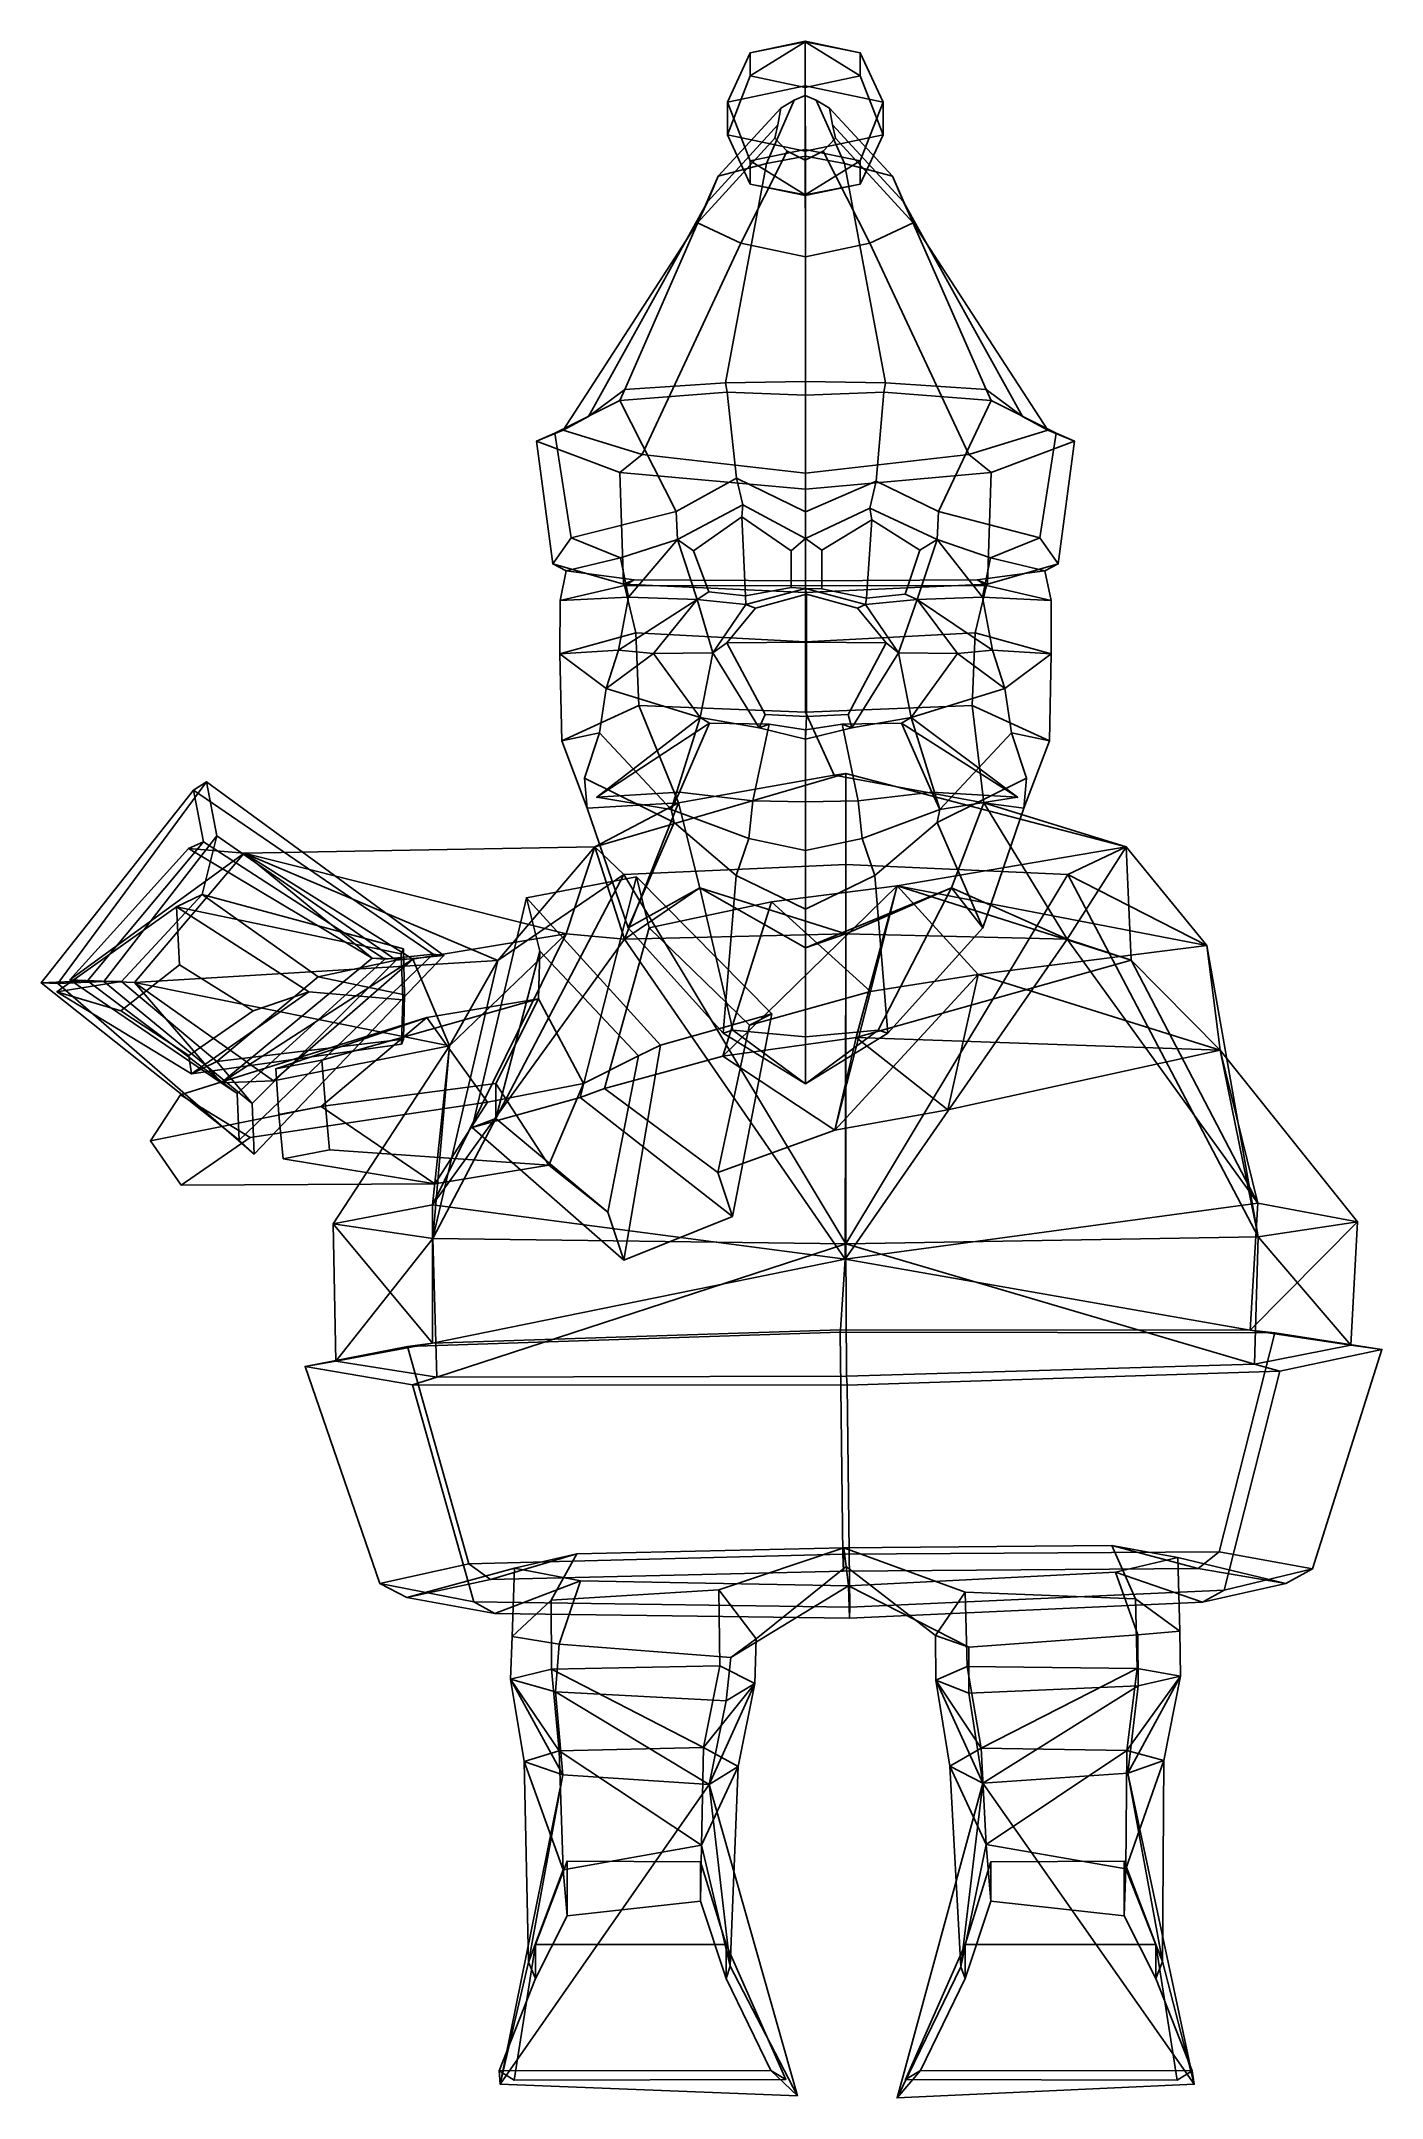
# Model space of a CAD drawing. Extents: x -201 to 131, y -157 to 351.
import ezdxf

# ---------------------------------------------------------------- set-up
doc = ezdxf.new("R2010")
doc.units = 0

msp = doc.modelspace()

# ---------------------------------------------------------------- linework, layer by layer
for p in [(-63.409164, 164.310974, 64.423492), (40.597404, 164.310974, 64.423492)]:
    msp.add_point(p)
for points in [[(-25.488331, 348.464966, -41.991802), (-11.879438, 351.322906, -48.887283), (-11.879436, 340.30545, -60.147354), (-31.125336, 336.263733, -50.395737)], [(-11.879445, 339.891113, -21.30551), (-11.879441, 351.151276, -32.798439), (-25.488333, 342.749084, -28.200941)], [(-25.488333, 342.749084, -28.200941), (-11.879441, 351.151276, -32.798439), (-25.488331, 348.464966, -41.991802)], [(-11.879441, 351.151276, -32.798439), (-11.879438, 351.322906, -48.887283), (-25.488331, 348.464966, -41.991802)], [(-11.879445, 339.891113, -21.30551), (1.72948, 342.749054, -28.200937), (-11.879441, 351.151276, -32.798439)], [(-11.879441, 351.151276, -32.798439), (1.729483, 348.464935, -41.991798), (-11.879438, 351.322906, -48.887283)], [(1.72948, 342.749054, -28.200937), (1.729483, 348.464935, -41.991798), (-11.879441, 351.151276, -32.798439)], [(1.729483, 348.464935, -41.991798), (7.366456, 336.263702, -50.395733), (-11.879436, 340.30545, -60.147354), (-11.879438, 351.322906, -48.887283)], [(-31.125341, 328.180206, -30.892441), (-25.488333, 342.749084, -28.200941), (-25.488331, 348.464966, -41.991802), (-31.125336, 336.263733, -50.395737)], [(7.366452, 328.180206, -30.892437), (7.366456, 336.263702, -50.395733), (1.729483, 348.464935, -41.991798), (1.72948, 342.749054, -28.200937)], [(-11.879445, 324.138489, -21.140848), (-11.879445, 339.891113, -21.30551), (-25.488333, 342.749084, -28.200941), (-31.125341, 328.180206, -30.892441)], [(-11.879445, 324.138489, -21.140848), (7.366452, 328.180206, -30.892437), (1.72948, 342.749054, -28.200937), (-11.879445, 339.891113, -21.30551)], [(-14.584852, 336.736542, -28.826601), (-17.925352, 334.741028, -29.666304), (-33.394466, 317.930786, 23.056122), (-21.464106, 321.035004, 28.182846)], [(-31.125341, 328.180206, -30.892441), (-31.125336, 336.263733, -50.395737), (-25.488329, 321.694824, -53.087181), (-25.488333, 315.978943, -39.296322)], [(-25.488329, 321.694824, -53.087181), (-31.125336, 336.263733, -50.395737), (-11.879436, 340.30545, -60.147354), (-11.879436, 324.552795, -59.982666)], [(-11.88943, 337.901123, -28.336548), (-14.584852, 336.736542, -28.826601), (-21.464106, 321.035004, 28.182846), (-11.837599, 322.846619, 31.174795)], [(-11.88943, 337.901123, -28.336548), (-11.837599, 322.846619, 31.174795), (-2.211092, 321.035004, 28.182848), (-9.194008, 336.736542, -28.826599)], [(1.729483, 321.694824, -53.087177), (-11.879436, 324.552795, -59.982666), (-11.879436, 340.30545, -60.147354), (7.366456, 336.263702, -50.395733)], [(-9.194008, 336.736542, -28.826599), (-2.211092, 321.035004, 28.182848), (9.719267, 317.930786, 23.056126), (-5.853508, 334.741028, -29.666302)], [(7.366452, 328.180206, -30.892437), (1.72948, 315.978943, -39.296318), (1.729483, 321.694824, -53.087177), (7.366456, 336.263702, -50.395733)], [(-17.925352, 334.741028, -29.666304), (-18.675369, 330.63089, -31.395788), (-36.073093, 311.537079, 12.49678), (-33.394466, 317.930786, 23.056122)], [(-5.853508, 334.741028, -29.666302), (9.719267, 317.930786, 23.056126), (12.397891, 311.537079, 12.496784), (-5.103493, 330.63089, -31.395786)], [(-18.675369, 330.63089, -31.395788), (-19.362028, 327.315491, -32.790867), (-38.525452, 306.379669, 3.979167), (-36.073093, 311.537079, 12.49678)], [(-19.362028, 327.315491, -32.790867), (-16.361084, 324.074585, -34.154564), (-27.807789, 301.338135, -4.346993), (-38.525452, 306.379669, 3.979167)], [(-11.879445, 324.138489, -21.140848), (-31.125341, 328.180206, -30.892441), (-25.488333, 315.978943, -39.296322), (-11.879442, 313.121002, -32.40089)], [(-11.879445, 324.138489, -21.140848), (-11.879442, 313.121002, -32.40089), (1.72948, 315.978943, -39.296318), (7.366452, 328.180206, -30.892437)], [(-4.416831, 327.315491, -32.790863), (14.850254, 306.379639, 3.97917), (4.132585, 301.338135, -4.346992), (-7.417779, 324.074585, -34.154564)], [(-5.103493, 330.63089, -31.395786), (12.397891, 311.537079, 12.496784), (14.850254, 306.379639, 3.97917), (-4.416831, 327.315491, -32.790863)], [(-56.458172, 265.153198, 53.5331), (-31.597864, 266.796631, 66.398346), (-21.464106, 321.035004, 28.182846), (-33.394466, 317.930786, 23.056122)], [(-11.809602, 267.127869, 73.826027), (-11.837599, 322.846619, 31.174795), (-21.464106, 321.035004, 28.182846), (-31.597864, 266.796631, 66.398346)], [(-16.361084, 324.074585, -34.154564), (-11.889432, 321.891235, -35.073303), (-11.837603, 297.941711, -9.956262), (-27.807789, 301.338135, -4.346993)], [(-25.488333, 315.978943, -39.296322), (-25.488329, 321.694824, -53.087181), (-11.879448, 313.292603, -48.489685)], [(-11.879448, 313.292603, -48.489685), (-25.488329, 321.694824, -53.087181), (-11.879436, 324.552795, -59.982666)], [(-7.417779, 324.074585, -34.154564), (4.132585, 301.338135, -4.346992), (-11.837603, 297.941711, -9.956262), (-11.889432, 321.891235, -35.073303)], [(-11.879448, 313.292603, -48.489685), (-11.879436, 324.552795, -59.982666), (1.729483, 321.694824, -53.087177)], [(1.72948, 315.978943, -39.296318), (-11.879448, 313.292603, -48.489685), (1.729483, 321.694824, -53.087177)], [(-11.809602, 267.127869, 73.826027), (7.978658, 266.796631, 66.398346), (-2.211092, 321.035004, 28.182848), (-11.837599, 322.846619, 31.174795)], [(32.83897, 265.153198, 53.5331), (9.719267, 317.930786, 23.056126), (-2.211092, 321.035004, 28.182848), (7.978658, 266.796631, 66.398346)], [(-65.498703, 258.455688, 26.085913), (-56.458172, 265.153198, 53.5331), (-33.394466, 317.930786, 23.056122), (-36.073093, 311.537079, 12.49678)], [(-11.879442, 313.121002, -32.40089), (-25.488333, 315.978943, -39.296322), (-11.879448, 313.292603, -48.489685)], [(-11.879442, 313.121002, -32.40089), (-11.879448, 313.292603, -48.489685), (1.72948, 315.978943, -39.296318)], [(41.879501, 258.455688, 26.085913), (12.397891, 311.537079, 12.496784), (9.719267, 317.930786, 23.056126), (32.83897, 265.153198, 53.5331)], [(-71.768639, 255.141235, 3.117715), (-65.498703, 258.455688, 26.085913), (-36.073093, 311.537079, 12.49678), (-38.525452, 306.379669, 3.979167)], [(48.149441, 255.141235, 3.117715), (14.850254, 306.379639, 3.97917), (12.397891, 311.537079, 12.496784), (41.879501, 258.455688, 26.085913)], [(-52.180729, 249.062134, -17.621267), (-71.768639, 255.141235, 3.117715), (-38.525452, 306.379669, 3.979167), (-27.807789, 301.338135, -4.346993)], [(28.561522, 249.062134, -17.621267), (4.132585, 301.338135, -4.346992), (14.850254, 306.379639, 3.97917), (48.149441, 255.141235, 3.117715)], [(-11.809602, 244.496796, -36.589684), (-52.180729, 249.062134, -17.621267), (-27.807789, 301.338135, -4.346993), (-11.837603, 297.941711, -9.956262)], [(-11.809602, 244.496796, -36.589684), (-11.837603, 297.941711, -9.956262), (4.132585, 301.338135, -4.346992), (28.561522, 249.062134, -17.621267)], [(-57.700523, 262.47406, 58.144741), (-56.458172, 265.153198, 53.5331), (-65.498703, 258.455688, 26.085913), (-73.797379, 254.399353, 27.495861)], [(-31.2092, 264.539154, 71.303673), (-31.597864, 266.796631, 66.398346), (-56.458172, 265.153198, 53.5331), (-57.700523, 262.47406, 58.144741)], [(-28.852373, 243.262207, 75.511696), (-31.2092, 264.539154, 71.303673), (-57.700523, 262.47406, 58.144741), (-43.79311, 235.016418, 64.397255)], [(-11.809602, 263.790985, 77.419182), (-11.809602, 267.127869, 73.826027), (-31.597864, 266.796631, 66.398346), (-31.2092, 264.539154, 71.303673)], [(-11.809602, 234.933258, 79.73571), (-11.809602, 263.790985, 77.419182), (-31.2092, 264.539154, 71.303673), (-28.852373, 243.262207, 75.511696)], [(-11.809602, 263.790985, 77.419182), (7.589994, 264.539154, 71.303673), (7.978658, 266.796631, 66.398346), (-11.809602, 267.127869, 73.826027)], [(-11.809602, 234.933258, 79.73571), (5.636894, 242.457825, 75.582069), (7.589994, 264.539154, 71.303673), (-11.809602, 263.790985, 77.419182)], [(5.636894, 242.457825, 75.582069), (21.045946, 235.016418, 64.397263), (34.081322, 262.47403, 58.144741), (7.589994, 264.539154, 71.303673)], [(7.589994, 264.539154, 71.303673), (34.081322, 262.47403, 58.144741), (32.83897, 265.153198, 53.5331), (7.978658, 266.796631, 66.398346)], [(34.081322, 262.47403, 58.144741), (50.178177, 254.399353, 27.495861), (41.879501, 258.455688, 26.085913), (32.83897, 265.153198, 53.5331)], [(-43.79311, 235.016418, 64.397255), (-57.700523, 262.47406, 58.144741), (-73.797379, 254.399353, 27.495861), (-69.750313, 228.444519, 45.837204)], [(21.045946, 235.016418, 64.397263), (46.131119, 228.444519, 45.837204), (50.178177, 254.399353, 27.495861), (34.081322, 262.47403, 58.144741)], [(-73.797379, 254.399353, 27.495861), (-65.498703, 258.455688, 26.085913), (-71.768639, 255.141235, 3.117715), (-78.323067, 252.388367, 1.694114)], [(-78.323067, 252.388367, 1.694114), (-71.768639, 255.141235, 3.117715), (-52.180729, 249.062134, -17.621267), (-57.709446, 244.610962, -21.055092)], [(-69.750313, 228.444519, 45.837204), (-73.797379, 254.399353, 27.495861), (-78.323067, 252.388367, 1.694114), (-74.32373, 222.005157, 8.5354)], [(54.703869, 252.388367, 1.694114), (34.09024, 244.610962, -21.055092), (28.561522, 249.062134, -17.621267), (48.149441, 255.141235, 3.117715)], [(50.178177, 254.399353, 27.495861), (54.703869, 252.388367, 1.694114), (48.149441, 255.141235, 3.117715), (41.879501, 258.455688, 26.085913)], [(46.131119, 228.444519, 45.837204), (50.704533, 222.005157, 8.5354), (54.703869, 252.388367, 1.694114), (50.178177, 254.399353, 27.495861)], [(-74.32373, 222.005157, 8.5354), (-78.323067, 252.388367, 1.694114), (-57.709446, 244.610962, -21.055092), (-56.814117, 216.997925, -17.278461)], [(50.704533, 222.005157, 8.5354), (33.194916, 216.997925, -17.278461), (34.09024, 244.610962, -21.055092), (54.703869, 252.388367, 1.694114)], [(-57.709446, 244.610962, -21.055092), (-52.180729, 249.062134, -17.621267), (-11.809602, 244.496796, -36.589684), (-11.809602, 240.498138, -40.809212)], [(-56.814117, 216.997925, -17.278461), (-57.709446, 244.610962, -21.055092), (-11.809602, 240.498138, -40.809212), (-11.809602, 214.989899, -36.9464)], [(34.09024, 244.610962, -21.055092), (-11.809602, 240.498138, -40.809212), (-11.809602, 244.496796, -36.589684), (28.561522, 249.062134, -17.621267)], [(33.194916, 216.997925, -17.278461), (-11.809602, 214.989899, -36.9464), (-11.809602, 240.498138, -40.809212), (34.09024, 244.610962, -21.055092)], [(-28.852373, 243.262207, 75.511696), (-43.79311, 235.016418, 64.397255), (-43.500401, 228.083069, 62.897266), (-27.283682, 236.616058, 74.860863)], [(-11.809602, 234.933258, 79.73571), (-28.852373, 243.262207, 75.511696), (-27.283682, 236.616058, 74.860863), (-11.809602, 228.324921, 77.012001)], [(-11.809602, 234.933258, 79.73571), (-11.809602, 228.324921, 77.012001), (4.068199, 235.809204, 74.874939), (5.636894, 242.457825, 75.582069)], [(5.636894, 242.457825, 75.582069), (4.068199, 235.809204, 74.874939), (20.753233, 228.083069, 62.897266), (21.045946, 235.016418, 64.397263)], [(-57.584778, 223.5065, 46.257702), (-43.500401, 228.083069, 62.897266), (-43.79311, 235.016418, 64.397255), (-69.750313, 228.444519, 45.837204)], [(-27.54253, 233.643494, 72.398056), (-27.283682, 236.616058, 74.860863), (-43.500401, 228.083069, 62.897266), (-39.479664, 225.27478, 62.582481)], [(-27.54253, 233.643494, 72.398056), (-15.394657, 225.271606, 74.024086), (-11.809602, 228.324921, 77.012001), (-27.283682, 236.616058, 74.860863)], [(4.575071, 232.948364, 72.197006), (4.068199, 235.809204, 74.874939), (-11.809602, 228.324921, 77.012001), (-7.77141, 225.390869, 74.204399)], [(4.575071, 232.948364, 72.197006), (16.494417, 225.394287, 60.078987), (20.753233, 228.083069, 62.897266), (4.068199, 235.809204, 74.874939)], [(33.965572, 223.5065, 46.257702), (46.131119, 228.444519, 45.837204), (21.045946, 235.016418, 64.397263), (20.753233, 228.083069, 62.897266)], [(-26.643173, 214.150391, 70.568527), (-27.54253, 233.643494, 72.398056), (-39.479664, 225.27478, 62.582481), (-35.732662, 215.084961, 65.476303)], [(-15.394657, 225.271606, 74.024086), (-27.54253, 233.643494, 72.398056), (-26.643173, 214.150391, 70.568527), (-15.394657, 216.154358, 74.868286)], [(-7.77141, 225.390869, 74.204399), (-7.77141, 215.886261, 75.246643), (3.258058, 213.538025, 69.938316), (4.575071, 232.948364, 72.197006)], [(3.258058, 213.538025, 69.938316), (12.820382, 214.534058, 63.651596), (16.494417, 225.394287, 60.078987), (4.575071, 232.948364, 72.197006)], [(-69.750313, 228.444519, 45.837204), (-74.32373, 222.005157, 8.5354), (-71.018188, 220.342041, 9.341444), (-57.584778, 223.5065, 46.257702)], [(-55.612026, 213.804871, 46.584358), (-43.500401, 228.083069, 62.897266), (-57.584778, 223.5065, 46.257702)], [(-38.570133, 213.244263, 66.477646), (-43.500401, 228.083069, 62.897266), (-55.612026, 213.804871, 46.584358)], [(-35.732662, 215.084961, 65.476303), (-39.479664, 225.27478, 62.582481), (-43.500401, 228.083069, 62.897266), (-38.570133, 213.244263, 66.477646)], [(-15.394657, 216.154358, 74.868286), (-11.809602, 215.906921, 78.072685), (-11.809602, 228.324921, 77.012001), (-15.394657, 225.271606, 74.024086)], [(-7.77141, 215.886261, 75.246643), (-7.77141, 225.390869, 74.204399), (-11.809602, 228.324921, 77.012001), (-11.809602, 215.906921, 78.072685)], [(12.820382, 214.534058, 63.651596), (15.822967, 213.244263, 66.477646), (20.753233, 228.083069, 62.897266), (16.494417, 225.394287, 60.078987)], [(15.822967, 213.244263, 66.477646), (31.992819, 213.804871, 46.584358), (20.753233, 228.083069, 62.897266)], [(31.992819, 213.804871, 46.584358), (33.965572, 223.5065, 46.257702), (20.753233, 228.083069, 62.897266)], [(46.131119, 228.444519, 45.837204), (33.965572, 223.5065, 46.257702), (47.398994, 220.342041, 9.341444), (50.704533, 222.005157, 8.5354)], [(-74.32373, 222.005157, 8.5354), (-56.814117, 216.997925, -17.278461), (-54.227989, 218.046753, -16.971565), (-71.018188, 220.342041, 9.341444)], [(-57.584778, 223.5065, 46.257702), (-71.018188, 220.342041, 9.341444), (-72.522598, 212.988708, 10.390517), (-55.612026, 213.804871, 46.584358)], [(-72.522598, 212.988708, 10.390517), (-71.018188, 220.342041, 9.341444), (-54.227989, 218.046753, -16.971565), (-56.540352, 216.668091, -19.399124)], [(50.704533, 222.005157, 8.5354), (47.398994, 220.342041, 9.341444), (30.608789, 218.046753, -16.971565), (33.194916, 216.997925, -17.278461)], [(48.903397, 212.988708, 10.390517), (32.921143, 216.668091, -19.399124), (30.608789, 218.046753, -16.971565), (47.398994, 220.342041, 9.341444)], [(33.965572, 223.5065, 46.257702), (31.992819, 213.804871, 46.584358), (48.903397, 212.988708, 10.390517), (47.398994, 220.342041, 9.341444)], [(-72.54438, 199.7948, 12.569449), (-72.522598, 212.988708, 10.390517), (-56.540352, 216.668091, -19.399124), (-53.795574, 204.971039, -20.882853)], [(-55.612026, 213.804871, 46.584358), (-72.522598, 212.988708, 10.390517), (-72.54438, 199.7948, 12.569449), (-58.053795, 200.705688, 46.433182)], [(-58.053795, 200.705688, 46.433182), (-38.570133, 213.244263, 66.477646), (-55.612026, 213.804871, 46.584358)], [(-56.814117, 216.997925, -17.278461), (-11.809602, 214.989899, -36.9464), (-11.809601, 217.820221, -34.130966), (-54.227989, 218.046753, -16.971565)], [(-56.540352, 216.668091, -19.399124), (-54.227989, 218.046753, -16.971565), (-11.809601, 217.820221, -34.130966), (-11.809601, 216.593933, -34.476761)], [(-53.795574, 204.971039, -20.882853), (-56.540352, 216.668091, -19.399124), (-11.809601, 216.593933, -34.476761), (-11.809596, 202.717712, -33.017441)], [(-26.643173, 214.150391, 70.568527), (-35.732662, 215.084961, 65.476303), (-38.570133, 213.244263, 66.477646), (-26.610281, 211.963348, 72.764359)], [(-11.55122, 202.703674, 96.594536), (-11.55122, 214.520569, 92.464508), (-24.174093, 211.086304, 88.94799), (-31.250422, 202.521973, 90.145325)], [(-26.643173, 214.150391, 70.568527), (-26.610281, 211.963348, 72.764359), (-11.809602, 215.906921, 78.072685), (-15.394657, 216.154358, 74.868286)], [(-11.55122, 214.520569, 92.464508), (-11.809602, 215.906921, 78.072685), (-26.610281, 211.963348, 72.764359), (-24.174093, 211.086304, 88.94799)], [(33.194916, 216.997925, -17.278461), (30.608789, 218.046753, -16.971565), (-11.809601, 217.820221, -34.130966), (-11.809602, 214.989899, -36.9464)], [(-11.55122, 214.520569, 92.464508), (1.071652, 211.086304, 88.94799), (2.991076, 211.963348, 72.764359), (-11.809602, 215.906921, 78.072685)], [(3.258058, 213.538025, 69.938316), (-7.77141, 215.886261, 75.246643), (-11.809602, 215.906921, 78.072685), (2.991076, 211.963348, 72.764359)], [(32.921143, 216.668091, -19.399124), (-11.809601, 216.593933, -34.476761), (-11.809601, 217.820221, -34.130966), (30.608789, 218.046753, -16.971565)], [(30.176371, 204.971039, -20.882853), (-11.809596, 202.717712, -33.017441), (-11.809601, 216.593933, -34.476761), (32.921143, 216.668091, -19.399124)], [(-11.55122, 202.703674, 96.594536), (8.147981, 202.521973, 90.145325), (1.071652, 211.086304, 88.94799), (-11.55122, 214.520569, 92.464508)], [(3.258058, 213.538025, 69.938316), (2.991076, 211.963348, 72.764359), (15.822967, 213.244263, 66.477646), (12.820382, 214.534058, 63.651596)], [(34.434593, 200.705688, 46.433182), (31.992819, 213.804871, 46.584358), (15.822967, 213.244263, 66.477646)], [(48.925182, 199.7948, 12.569449), (30.176371, 204.971039, -20.882853), (32.921143, 216.668091, -19.399124), (48.903397, 212.988708, 10.390517)], [(31.992819, 213.804871, 46.584358), (34.434593, 200.705688, 46.433182), (48.925182, 199.7948, 12.569449), (48.903397, 212.988708, 10.390517)], [(-49.399818, 199.888977, 69.654198), (-38.570133, 213.244263, 66.477646), (-58.053795, 200.705688, 46.433182)], [(-49.399818, 199.888977, 69.654198), (-34.768059, 200.042297, 72.688629), (-38.570133, 213.244263, 66.477646)], [(-34.768059, 200.042297, 72.688629), (-26.610281, 211.963348, 72.764359), (-38.570133, 213.244263, 66.477646)], [(-31.250422, 202.521973, 90.145325), (-24.174093, 211.086304, 88.94799), (-26.610281, 211.963348, 72.764359), (-34.768059, 200.042297, 72.688629)], [(8.147981, 202.521973, 90.145325), (11.148854, 200.042297, 72.688629), (2.991076, 211.963348, 72.764359), (1.071652, 211.086304, 88.94799)], [(11.148854, 200.042297, 72.688629), (15.822967, 213.244263, 66.477646), (2.991076, 211.963348, 72.764359)], [(25.780615, 199.888977, 69.654198), (15.822967, 213.244263, 66.477646), (11.148854, 200.042297, 72.688629)], [(25.780615, 199.888977, 69.654198), (34.434593, 200.705688, 46.433182), (15.822967, 213.244263, 66.477646)], [(-72.108025, 178.24054, 13.932137), (-72.54438, 199.7948, 12.569449), (-53.795574, 204.971039, -20.882853), (-53.002857, 186.983368, -17.972006)], [(-53.002857, 186.983368, -17.972006), (-53.795574, 204.971039, -20.882853), (-11.809596, 202.717712, -33.017441), (-11.809596, 185.357666, -28.586281)], [(29.383654, 186.983368, -17.972008), (-11.809596, 185.357666, -28.586281), (-11.809596, 202.717712, -33.017441), (30.176371, 204.971039, -20.882853)], [(48.488831, 178.24054, 13.932136), (29.383654, 186.983368, -17.972008), (30.176371, 204.971039, -20.882853), (48.925182, 199.7948, 12.569449)], [(-58.053795, 200.705688, 46.433182), (-72.54438, 199.7948, 12.569449), (-61.119869, 191.182312, 45.876404)], [(-62.725613, 180.252441, 46.055107), (-61.119869, 191.182312, 45.876404), (-72.54438, 199.7948, 12.569449), (-72.108025, 178.24054, 13.932137)], [(-61.119869, 191.182312, 45.876404), (-49.399818, 199.888977, 69.654198), (-58.053795, 200.705688, 46.433182)], [(-37.903198, 184.075623, 66.536766), (-49.399818, 199.888977, 69.654198), (-61.119869, 191.182312, 45.876404)], [(-37.903198, 184.075623, 66.536766), (-34.768059, 200.042297, 72.688629), (-49.399818, 199.888977, 69.654198)], [(-23.276062, 181.455261, 72.439903), (-34.768059, 200.042297, 72.688629), (-37.903198, 184.075623, 66.536766)], [(-21.826094, 184.773987, 85.309631), (-31.250422, 202.521973, 90.145325), (-34.768059, 200.042297, 72.688629), (-23.276062, 181.455261, 72.439903)], [(-11.55122, 184.252502, 90.539658), (-11.55122, 202.703674, 96.594536), (-31.250422, 202.521973, 90.145325), (-21.826094, 184.773987, 85.309631)], [(-11.55122, 184.252502, 90.539658), (-1.276345, 184.773987, 85.309631), (8.147981, 202.521973, 90.145325), (-11.55122, 202.703674, 96.594536)], [(-1.276345, 184.773987, 85.309631), (-0.343142, 181.455261, 72.439903), (11.148854, 200.042297, 72.688629), (8.147981, 202.521973, 90.145325)], [(-0.343142, 181.455261, 72.439903), (14.283994, 184.075623, 66.536766), (11.148854, 200.042297, 72.688629)], [(14.283994, 184.075623, 66.536766), (25.780615, 199.888977, 69.654198), (11.148854, 200.042297, 72.688629)], [(14.283994, 184.075623, 66.536766), (37.500668, 191.182312, 45.876404), (25.780615, 199.888977, 69.654198)], [(37.500668, 191.182312, 45.876404), (34.434593, 200.705688, 46.433182), (25.780615, 199.888977, 69.654198)], [(34.434593, 200.705688, 46.433182), (37.500668, 191.182312, 45.876404), (48.925182, 199.7948, 12.569449)], [(39.106411, 180.252441, 46.055107), (48.488831, 178.24054, 13.932136), (48.925182, 199.7948, 12.569449), (37.500668, 191.182312, 45.876404)], [(-62.725613, 180.252441, 46.055107), (-45.011208, 161.249664, 72.846115), (-37.903198, 184.075623, 66.536766), (-61.119869, 191.182312, 45.876404)], [(39.106411, 180.252441, 46.055107), (37.500668, 191.182312, 45.876404), (14.283994, 184.075623, 66.536766), (21.392002, 161.249664, 72.846115)], [(-65.779488, 161.628876, 18.041248), (-72.108025, 178.24054, 13.932137), (-53.002857, 186.983368, -17.972006), (-43.217606, 162.903748, 19.655516)], [(-35.537006, 182.654968, 80.536987), (-37.903198, 184.075623, 66.536766), (-63.409164, 164.310974, 64.423492)], [(-63.409164, 164.310974, 64.423492), (-37.903198, 184.075623, 66.536766), (-45.011208, 161.249664, 72.846115)], [(-43.217606, 162.903748, 19.655516), (-53.002857, 186.983368, -17.972006), (-11.809596, 185.357666, -28.586281), (-4.709378, 169.797241, -0.698811)], [(-35.537006, 182.654968, 80.536987), (-20.839636, 182.3927, 80.654099), (-23.276062, 181.455261, 72.439903), (-37.903198, 184.075623, 66.536766)], [(-11.55122, 184.252502, 90.539658), (-21.826094, 184.773987, 85.309631), (-23.276062, 181.455261, 72.439903), (-11.809602, 178.667908, 78.35939)], [(-11.55122, 184.252502, 90.539658), (-11.809602, 178.667908, 78.35939), (-0.343142, 181.455261, 72.439903), (-1.276345, 184.773987, 85.309631)], [(32.266457, 162.903748, 19.655514), (-4.709378, 169.797241, -0.698811), (-11.809596, 185.357666, -28.586281), (29.383654, 186.983368, -17.972008)], [(11.917804, 182.654968, 80.536987), (14.283994, 184.075623, 66.536766), (-0.343142, 181.455261, 72.439903), (-2.779567, 182.3927, 80.654099)], [(11.917804, 182.654968, 80.536987), (40.597404, 164.310974, 64.423492), (14.283994, 184.075623, 66.536766)], [(40.597404, 164.310974, 64.423492), (21.392002, 161.249664, 72.846115), (14.283994, 184.075623, 66.536766)], [(42.160282, 161.628876, 18.041248), (32.266457, 162.903748, 19.655514), (29.383654, 186.983368, -17.972008), (48.488831, 178.24054, 13.932136)], [(-65.779488, 161.628876, 18.041248), (-66.448837, 168.994354, 49.225388), (-62.725613, 180.252441, 46.055107), (-72.108025, 178.24054, 13.932137)], [(-62.725613, 180.252441, 46.055107), (-66.448837, 168.994354, 49.225388), (-44.328037, 158.027924, 63.83493), (-45.011208, 161.249664, 72.846115)], [(-43.01421, 165.606262, 82.931), (-35.537006, 182.654968, 80.536987), (-63.409164, 164.310974, 64.423492)], [(-20.839636, 182.3927, 80.654099), (-35.537006, 182.654968, 80.536987), (-43.01421, 165.606262, 82.931), (-24.800589, 163.414948, 91.598564)], [(-24.800589, 163.414948, 91.598564), (-11.809602, 163.211487, 92.282272), (-11.809602, 180.978699, 83.402664), (-20.839636, 182.3927, 80.654099)], [(-11.809602, 180.978699, 83.402664), (-11.809602, 178.667908, 78.35939), (-23.276062, 181.455261, 72.439903), (-20.839636, 182.3927, 80.654099)], [(1.181384, 163.414948, 91.598564), (-2.779567, 182.3927, 80.654099), (-11.809602, 180.978699, 83.402664), (-11.809602, 163.211487, 92.282272)], [(-11.809602, 180.978699, 83.402664), (-2.779567, 182.3927, 80.654099), (-0.343142, 181.455261, 72.439903), (-11.809602, 178.667908, 78.35939)], [(-2.779567, 182.3927, 80.654099), (1.181384, 163.414948, 91.598564), (19.395006, 165.606262, 82.931), (11.917804, 182.654968, 80.536987)], [(19.395006, 165.606262, 82.931), (40.597404, 164.310974, 64.423492), (11.917804, 182.654968, 80.536987)], [(39.106411, 180.252441, 46.055107), (21.392002, 161.249664, 72.846115), (20.708832, 158.027924, 63.83493), (42.829639, 168.994354, 49.225388)], [(42.160282, 161.628876, 18.041248), (48.488831, 178.24054, 13.932136), (39.106411, 180.252441, 46.055107), (42.829639, 168.994354, 49.225388)], [(-196.688202, 118.209839, 191.845795), (-159.947739, 168.153809, 187.363922), (-163.200546, 166.06839, 155.199753), (-200.853867, 118.429047, 158.988297)], [(-196.688202, 118.209839, 191.845795), (-185.371521, 118.737305, 190.661209), (-157.42981, 154.78009, 187.05545), (-159.947739, 168.153809, 187.363922)], [(-103.86631, 125.462799, 148.844452), (-163.200546, 166.06839, 155.199753), (-159.947739, 168.153809, 187.363922), (-101.259804, 125.130493, 181.865005)], [(-101.259804, 125.130493, 181.865005), (-159.947739, 168.153809, 187.363922), (-157.42981, 154.78009, 187.05545), (-113.077293, 123.980225, 183.100021)], [(-44.328037, 158.027924, 63.83493), (-66.448837, 168.994354, 49.225388), (-65.779488, 161.628876, 18.041248), (-55.70142, 131.981415, 34.035675)], [(-1.853932, 170.163757, 4.190407), (-1.857344, 147.683838, -46.917042), (-56.752666, 145.222656, -37.569721), (-63.92345, 152.080994, -1.182365)], [(-1.853932, 170.163757, 4.190407), (-63.92345, 152.080994, -1.182365), (-43.217606, 162.903748, 19.655516), (-4.709378, 169.797241, -0.698811)], [(-4.709378, 169.797241, -0.698811), (32.266457, 162.903748, 19.655514), (67.511131, 152.056122, -3.48307), (-1.853932, 170.163757, 4.190407)], [(-1.853932, 170.163757, 4.190407), (67.511131, 152.056122, -3.48307), (53.064346, 145.222656, -37.569721), (-1.857344, 147.683838, -46.917042)], [(20.708832, 158.027924, 63.83493), (32.082214, 131.981415, 34.035675), (42.160282, 161.628876, 18.041248), (42.829639, 168.994354, 49.225388)], [(-200.853867, 118.429047, 158.988297), (-163.200546, 166.06839, 155.199753), (-160.716919, 153.309753, 154.896912), (-189.363846, 118.923859, 157.785461)], [(-103.86631, 125.462799, 148.844452), (-115.888428, 124.252441, 150.100739), (-160.716919, 153.309753, 154.896912), (-163.200546, 166.06839, 155.199753)], [(-55.70142, 131.981415, 34.035675), (-65.779488, 161.628876, 18.041248), (-43.217606, 162.903748, 19.655516), (-37.910141, 141.918457, 43.257301)], [(-63.92345, 152.080994, -1.182365), (-56.614574, 129.198547, 58.128681), (-43.217606, 162.903748, 19.655516)], [(-45.011208, 161.249664, 72.846115), (-43.01421, 165.606262, 82.931), (-63.409164, 164.310974, 64.423492)], [(-56.614574, 129.198547, 58.128681), (-37.910141, 141.918457, 43.257301), (-43.217606, 162.903748, 19.655516)], [(-24.800589, 163.414948, 91.598564), (-43.01421, 165.606262, 82.931), (-45.011208, 161.249664, 72.846115), (-25.802216, 154.115906, 81.69294)], [(-11.809602, 163.211487, 92.282272), (-24.800589, 163.414948, 91.598564), (-25.802216, 154.115906, 81.69294), (-11.809602, 151.149109, 87.164307)], [(-11.809602, 163.211487, 92.282272), (-11.809602, 151.149109, 87.164307), (2.183011, 154.115906, 81.69294), (1.181384, 163.414948, 91.598564)], [(1.181384, 163.414948, 91.598564), (2.183011, 154.115906, 81.69294), (21.392002, 161.249664, 72.846115), (19.395006, 165.606262, 82.931)], [(21.392002, 161.249664, 72.846115), (40.597404, 164.310974, 64.423492), (19.395006, 165.606262, 82.931)], [(32.082214, 131.981415, 34.035675), (24.277317, 141.918457, 43.257301), (32.266457, 162.903748, 19.655514), (42.160282, 161.628876, 18.041248)], [(52.935226, 129.198547, 58.128677), (32.266457, 162.903748, 19.655514), (24.277317, 141.918457, 43.257301)], [(67.511131, 152.056122, -3.48307), (32.266457, 162.903748, 19.655514), (52.935226, 129.198547, 58.128677)], [(-32.169636, 105.979889, 65.78759), (-28.98451, 144.964417, 83.740791), (-44.328037, 158.027924, 63.83493), (-55.70142, 131.981415, 34.035675)], [(-28.98451, 144.964417, 83.740791), (-25.802216, 154.115906, 81.69294), (-45.011208, 161.249664, 72.846115), (-44.328037, 158.027924, 63.83493)], [(5.365304, 144.964417, 83.740791), (20.708832, 158.027924, 63.83493), (21.392002, 161.249664, 72.846115), (2.183011, 154.115906, 81.69294)], [(8.550431, 105.979889, 65.78759), (32.082214, 131.981415, 34.035675), (20.708832, 158.027924, 63.83493), (5.365304, 144.964417, 83.740791)], [(-189.363846, 118.923859, 157.785461), (-160.716919, 153.309753, 154.896912), (-164.389694, 151.66687, 118.965614), (-193.717789, 119.127258, 121.931709)], [(-180.987946, 118.719543, 181.379776), (-161.039719, 140.22876, 181.48468), (-157.42981, 154.78009, 187.05545), (-185.371521, 118.737305, 190.661209)], [(-164.389694, 151.66687, 118.965614), (-160.716919, 153.309753, 154.896912), (-115.888428, 124.252441, 150.100739), (-118.954193, 124.549286, 114.112244)], [(-132.316788, 119.890442, 181.00267), (-113.077293, 123.980225, 183.100021), (-157.42981, 154.78009, 187.05545), (-161.039719, 140.22876, 181.48468)], [(-11.809602, 136.618927, 90.107002), (-11.809602, 151.149109, 87.164307), (-25.802216, 154.115906, 81.69294), (-28.98451, 144.964417, 83.740791)], [(-11.809602, 136.618927, 90.107002), (5.365304, 144.964417, 83.740791), (2.183011, 154.115906, 81.69294), (-11.809602, 151.149109, 87.164307)], [(-193.717789, 119.127258, 121.931709), (-164.389694, 151.66687, 118.965614), (-150.681229, 150.518188, 67.906593)], [(-193.717789, 119.127258, 121.931709), (-150.681229, 150.518188, 67.906593), (-177.798691, 118.496216, 59.536312)], [(-87.935013, 123.940002, -28.862188), (-177.798691, 118.496216, 59.536312), (-150.681229, 150.518188, 67.906593)], [(-118.954193, 124.549286, 114.112244), (-150.681229, 150.518188, 67.906593), (-164.389694, 151.66687, 118.965614)], [(-71.00296, 130.541931, 43.837666), (-63.92345, 152.080994, -1.182365), (-150.681229, 150.518188, 67.906593)], [(-87.935013, 123.940002, -28.862188), (-150.681229, 150.518188, 67.906593), (-63.92345, 152.080994, -1.182365)], [(-71.00296, 130.541931, 43.837666), (-150.681229, 150.518188, 67.906593), (-108.892593, 124.295013, 83.677261)], [(-118.954193, 124.549286, 114.112244), (-108.892593, 124.295013, 83.677261), (-150.681229, 150.518188, 67.906593)], [(-87.935013, 123.940002, -28.862188), (-63.92345, 152.080994, -1.182365), (-56.752666, 145.222656, -37.569721)], [(-71.00296, 130.541931, 43.837666), (-56.614574, 129.198547, 58.128681), (-63.92345, 152.080994, -1.182365)], [(-1.860131, 53.833542, -103.086578), (-56.752666, 145.222656, -37.569721), (-1.857344, 147.683838, -46.917042)], [(-1.860131, 53.833542, -103.086578), (-1.857344, 147.683838, -46.917042), (53.064346, 145.222656, -37.569721)], [(68.69574, 124.008453, 21.947975), (10.85288, 142.427856, 64.068962), (67.511131, 152.056122, -3.48307)], [(87.478043, 127.641449, -16.084961), (67.511131, 152.056122, -3.48307), (10.85288, 142.427856, 64.068962)], [(68.69574, 124.008453, 21.947975), (67.511131, 152.056122, -3.48307), (52.935226, 129.198547, 58.128677)], [(87.478043, 127.641449, -16.084961), (53.064346, 145.222656, -37.569721), (67.511131, 152.056122, -3.48307)], [(-103.946594, 55.157654, -68.847992), (-56.752666, 145.222656, -37.569721), (-1.860131, 53.833542, -103.086578)], [(-103.946594, 55.157654, -68.847992), (-87.935013, 123.940002, -28.862188), (-56.752666, 145.222656, -37.569721)], [(-67.528893, 90.01152, 81.665085), (-94.259644, 82.634369, 99.784309), (-80.81897, 139.468323, 143.542328), (-53.591759, 144.618225, 126.76075)], [(-47.651203, 103.017548, 181.431503), (-20.158941, 110.727722, 164.646271), (-53.591759, 144.618225, 126.76075), (-80.81897, 139.468323, 143.542328)], [(-67.528893, 90.01152, 81.665085), (-53.591759, 144.618225, 126.76075), (-50.470879, 132.006256, 126.269356), (-61.543766, 92.263351, 91.993774)], [(-20.158941, 110.727722, 164.646271), (-25.657442, 107.957458, 154.858307), (-50.470879, 132.006256, 126.269356), (-53.591759, 144.618225, 126.76075)], [(-11.809602, 93.462723, 69.029526), (-11.809602, 136.618927, 90.107002), (-28.98451, 144.964417, 83.740791), (-32.169636, 105.979889, 65.78759)], [(-11.809602, 93.462723, 69.029526), (8.550431, 105.979889, 65.78759), (5.365304, 144.964417, 83.740791), (-11.809602, 136.618927, 90.107002)], [(100.166664, 55.560501, -68.636246), (-1.860131, 53.833542, -103.086578), (53.064346, 145.222656, -37.569721)], [(100.166664, 55.560501, -68.636246), (53.064346, 145.222656, -37.569721), (87.478043, 127.641449, -16.084961)], [(-196.932114, 116.19812, 215.259277), (-167.376404, 137.236328, 217.080811), (-161.039719, 140.22876, 181.48468), (-180.987946, 118.719543, 181.379776)], [(-111.815933, 125.565552, 234.032364), (-111.258217, 126.812683, 221.163956), (-161.039719, 140.22876, 181.48468), (-167.376404, 137.236328, 217.080811)], [(-110.965134, 115.453827, 220.911636), (-132.316788, 119.890442, 181.00267), (-161.039719, 140.22876, 181.48468), (-111.258217, 126.812683, 221.163956)], [(-94.259644, 82.634369, 99.784309), (-88.389595, 84.884735, 109.932205), (-77.507988, 126.2724, 143.099579), (-80.81897, 139.468323, 143.542328)], [(-47.651203, 103.017548, 181.431503), (-80.81897, 139.468323, 143.542328), (-77.507988, 126.2724, 143.099579), (-53.080173, 100.326538, 171.786133)], [(-20.261806, 138.412781, 107.464699), (-32.266144, 100.310303, 72.430428), (-61.543766, 92.263351, 91.993774), (-50.470879, 132.006256, 126.269356)], [(-1.823221, 130.509552, 65.700401), (-37.910141, 141.918457, 43.257301), (-56.614574, 129.198547, 58.128681)], [(-32.169636, 105.979889, 65.78759), (-55.70142, 131.981415, 34.035675), (-37.910141, 141.918457, 43.257301), (-29.75069, 106.67218, 49.880905)], [(-25.657442, 107.957458, 154.858307), (4.249341, 116.279541, 136.39711), (-20.261806, 138.412781, 107.464699), (-50.470879, 132.006256, 126.269356)], [(-29.75069, 106.67218, 49.880905), (-37.910141, 141.918457, 43.257301), (-11.809602, 127.074707, 23.937756), (-11.809602, 105.038025, 45.584831)], [(-11.809602, 127.074707, 23.937756), (-37.910141, 141.918457, 43.257301), (-1.823221, 130.509552, 65.700401)], [(-32.266144, 100.310303, 72.430428), (10.85288, 142.427856, 64.068962), (0.748417, 104.87439, 36.415005)], [(-32.266144, 100.310303, 72.430428), (-20.261806, 138.412781, 107.464699), (10.85288, 142.427856, 64.068962)], [(4.249341, 116.279541, 136.39711), (10.85288, 142.427856, 64.068962), (-20.261806, 138.412781, 107.464699)], [(6.131486, 106.67218, 49.880905), (-11.809602, 105.038025, 45.584831), (-11.809602, 127.074707, 23.937756), (24.277317, 141.918457, 43.257301)], [(-11.809602, 127.074707, 23.937756), (-1.823221, 130.509552, 65.700401), (24.277317, 141.918457, 43.257301)], [(-1.823221, 130.509552, 65.700401), (52.935226, 129.198547, 58.128677), (24.277317, 141.918457, 43.257301)], [(68.69574, 124.008453, 21.947975), (0.748417, 104.87439, 36.415005), (10.85288, 142.427856, 64.068962)], [(4.249341, 116.279541, 136.39711), (30.912558, 120.508789, 90.873802), (10.85288, 142.427856, 64.068962)], [(8.550431, 105.979889, 65.78759), (6.131486, 106.67218, 49.880905), (24.277317, 141.918457, 43.257301), (32.082214, 131.981415, 34.035675)], [(87.478043, 127.641449, -16.084961), (10.85288, 142.427856, 64.068962), (30.912558, 120.508789, 90.873802)], [(-181.124435, 111.483032, 272.977966), (-166.635117, 122.870636, 284.637207), (-167.376404, 137.236328, 217.080811), (-196.932114, 116.19812, 215.259277)], [(-148.414093, 111.483032, 285.417664), (-134.675766, 116.19812, 232.597244), (-167.376404, 137.236328, 217.080811), (-166.635117, 122.870636, 284.637207)], [(-111.3993, 114.204926, 233.803574), (-111.815933, 125.565552, 234.032364), (-167.376404, 137.236328, 217.080811), (-134.675766, 116.19812, 232.597244)], [(-99.874977, 102.845474, 10.916637), (-71.00296, 130.541931, 43.837666), (-108.892593, 124.295013, 83.677261)], [(-104.082916, 63.521774, 85.377815), (-71.00296, 130.541931, 43.837666), (-99.874977, 102.845474, 10.916637)], [(-104.082916, 63.521774, 85.377815), (-56.614574, 129.198547, 58.128681), (-71.00296, 130.541931, 43.837666)], [(-2.029127, 50.078278, 115.402924), (-56.614574, 129.198547, 58.128681), (-104.082916, 63.521774, 85.377815)], [(-2.029127, 50.078278, 115.402924), (-1.823221, 130.509552, 65.700401), (-56.614574, 129.198547, 58.128681)], [(-2.029127, 50.078278, 115.402924), (52.935226, 129.198547, 58.128677), (-1.823221, 130.509552, 65.700401)], [(-2.029127, 50.078278, 115.402924), (100.030342, 63.924622, 85.589561), (52.935226, 129.198547, 58.128677)], [(90.762634, 101.722443, 9.271604), (87.478043, 127.641449, -16.084961), (30.912558, 120.508789, 90.873802)], [(100.030342, 63.924622, 85.589561), (68.69574, 124.008453, 21.947975), (52.935226, 129.198547, 58.128677)], [(100.166664, 55.560501, -68.636246), (87.478043, 127.641449, -16.084961), (90.762634, 101.722443, 9.271604)], [(-164.314865, 100.476593, 284.961121), (-148.414093, 111.483032, 285.417664), (-166.635117, 122.870636, 284.637207), (-181.124435, 111.483032, 272.977966)], [(-99.874977, 102.845474, 10.916637), (-177.798691, 118.496216, 59.536312), (-87.935013, 123.940002, -28.862188)], [(-157.40596, 98.973145, 181.078873), (-148.700836, 88.546661, 187.619339), (-113.077293, 123.980225, 183.100021), (-132.316788, 119.890442, 181.00267)], [(-118.954193, 124.549286, 114.112244), (-115.888428, 124.252441, 150.100739), (-152.382599, 91.029526, 153.815781), (-156.291901, 93.665848, 117.923515)], [(-156.291901, 93.665848, 117.923515), (-108.892593, 124.295013, 83.677261), (-118.954193, 124.549286, 114.112244)], [(-156.291901, 93.665848, 117.923515), (-143.400406, 94.177582, 72.621811), (-108.892593, 124.295013, 83.677261)], [(-151.886627, 79.479248, 153.725311), (-152.382599, 91.029526, 153.815781), (-115.888428, 124.252441, 150.100739), (-103.86631, 125.462799, 148.844452)], [(-151.886627, 79.479248, 153.725311), (-103.86631, 125.462799, 148.844452), (-101.259804, 125.130493, 181.865005), (-148.149567, 76.072174, 187.520004)], [(-148.149567, 76.072174, 187.520004), (-101.259804, 125.130493, 181.865005), (-113.077293, 123.980225, 183.100021), (-148.700836, 88.546661, 187.619339)], [(-143.400406, 94.177582, 72.621811), (-99.874977, 102.845474, 10.916637), (-108.892593, 124.295013, 83.677261)], [(-111.3993, 114.204926, 233.803574), (-110.965134, 115.453827, 220.911636), (-111.258217, 126.812683, 221.163956), (-111.815933, 125.565552, 234.032364)], [(-103.946594, 55.157654, -68.847992), (-99.874977, 102.845474, 10.916637), (-87.935013, 123.940002, -28.862188)], [(-88.426178, 93.542908, 130.757828), (-77.82016, 114.477203, 157.050674), (-77.507988, 126.2724, 143.099579), (-88.389595, 84.884735, 109.932205)], [(-66.758385, 93.542908, 174.51474), (-53.080173, 100.326538, 171.786133), (-77.507988, 126.2724, 143.099579), (-77.82016, 114.477203, 157.050674)], [(90.762634, 101.722443, 9.271604), (0.748417, 104.87439, 36.415005), (68.69574, 124.008453, 21.947975)], [(100.030342, 63.924622, 85.589561), (90.762634, 101.722443, 9.271604), (68.69574, 124.008453, 21.947975)], [(-151.886627, 79.479248, 153.725311), (-200.853867, 118.429047, 158.988297), (-189.363846, 118.923859, 157.785461), (-152.382599, 91.029526, 153.815781)], [(-151.886627, 79.479248, 153.725311), (-148.149567, 76.072174, 187.520004), (-196.688202, 118.209839, 191.845795), (-200.853867, 118.429047, 158.988297)], [(-163.634583, 95.87236, 216.13446), (-196.932114, 116.19812, 215.259277), (-180.987946, 118.719543, 181.379776), (-157.40596, 98.973145, 181.078873)], [(-148.149567, 76.072174, 187.520004), (-148.700836, 88.546661, 187.619339), (-185.371521, 118.737305, 190.661209), (-196.688202, 118.209839, 191.845795)], [(-156.291901, 93.665848, 117.923515), (-152.382599, 91.029526, 153.815781), (-189.363846, 118.923859, 157.785461), (-193.717789, 119.127258, 121.931709)], [(-156.291901, 93.665848, 117.923515), (-193.717789, 119.127258, 121.931709), (-177.798691, 118.496216, 59.536312)], [(-157.40596, 98.973145, 181.078873), (-180.987946, 118.719543, 181.379776), (-185.371521, 118.737305, 190.661209), (-148.700836, 88.546661, 187.619339)], [(-143.400406, 94.177582, 72.621811), (-177.798691, 118.496216, 59.536312), (-99.874977, 102.845474, 10.916637)], [(-156.291901, 93.665848, 117.923515), (-177.798691, 118.496216, 59.536312), (-143.400406, 94.177582, 72.621811)], [(-111.21373, 104.47995, 220.698318), (-157.40596, 98.973145, 181.078873), (-132.316788, 119.890442, 181.00267), (-110.965134, 115.453827, 220.911636)], [(-4.592291, 81.97673, 107.933304), (23.347614, 87.016922, 68.60424), (30.912558, 120.508789, 90.873802)], [(-4.592291, 81.97673, 107.933304), (30.912558, 120.508789, 90.873802), (4.249341, 116.279541, 136.39711)], [(23.347614, 87.016922, 68.60424), (90.762634, 101.722443, 9.271604), (30.912558, 120.508789, 90.873802)], [(-164.314865, 100.476593, 284.961121), (-181.124435, 111.483032, 272.977966), (-196.932114, 116.19812, 215.259277), (-163.634583, 95.87236, 216.13446)], [(-164.314865, 100.476593, 284.961121), (-163.634583, 95.87236, 216.13446), (-134.675766, 116.19812, 232.597244), (-148.414093, 111.483032, 285.417664)], [(-111.761711, 103.229019, 233.606613), (-111.3993, 114.204926, 233.803574), (-134.675766, 116.19812, 232.597244), (-163.634583, 95.87236, 216.13446)], [(-142.814285, 97.155487, 130.849503), (-105.476105, 109.836945, 175.071304), (-77.82016, 114.477203, 157.050674), (-131.396744, 99.31076, 125.152435)], [(-130.566132, 87.999023, 124.425682), (-131.396744, 99.31076, 125.152435), (-77.82016, 114.477203, 157.050674), (-88.426178, 93.542908, 130.757828)], [(-111.761711, 103.229019, 233.606613), (-111.21373, 104.47995, 220.698318), (-110.965134, 115.453827, 220.911636), (-111.3993, 114.204926, 233.803574)], [(-90.442291, 88.895966, 200.662796), (-66.758385, 93.542908, 174.51474), (-77.82016, 114.477203, 157.050674), (-105.476105, 109.836945, 175.071304)], [(-4.592291, 81.97673, 107.933304), (4.249341, 116.279541, 136.39711), (-25.657442, 107.957458, 154.858307), (-33.477791, 71.508011, 127.078041)], [(-173.826813, 79.37146, 184.702469), (-166.414856, 90.733734, 201.383392), (-105.476105, 109.836945, 175.071304), (-131.60025, 87.847809, 150.849319)], [(-149.168015, 80.157593, 209.522568), (-90.442291, 88.895966, 200.662796), (-105.476105, 109.836945, 175.071304), (-166.414856, 90.733734, 201.383392)], [(-142.055328, 85.840668, 130.019424), (-131.60025, 87.847809, 150.849319), (-105.476105, 109.836945, 175.071304), (-142.814285, 97.155487, 130.849503)], [(-29.83913, 60.583511, 128.116486), (-20.158941, 110.727722, 164.646271), (-47.651203, 103.017548, 181.431503), (-56.759781, 49.84552, 146.217026)], [(-29.83913, 60.583511, 128.116486), (-33.477791, 71.508011, 127.078041), (-25.657442, 107.957458, 154.858307), (-20.158941, 110.727722, 164.646271)], [(-111.761711, 103.229019, 233.606613), (-163.634583, 95.87236, 216.13446), (-157.40596, 98.973145, 181.078873), (-111.21373, 104.47995, 220.698318)], [(-104.082916, 63.521774, 85.377815), (-99.874977, 102.845474, 10.916637), (-128.608688, 58.824081, -0.373166)], [(-128.608688, 58.824081, -0.373166), (-99.874977, 102.845474, 10.916637), (-103.946594, 55.157654, -68.847992)], [(-56.759781, 49.84552, 146.217026), (-47.651203, 103.017548, 181.431503), (-53.080173, 100.326538, 171.786133), (-60.682335, 61.648529, 145.108688)], [(-4.592291, 81.97673, 107.933304), (-32.266144, 100.310303, 72.430428), (0.748417, 104.87439, 36.415005)], [(-11.809602, 93.462723, 69.029526), (-32.169636, 105.979889, 65.78759), (-29.75069, 106.67218, 49.880905)], [(-11.809602, 93.462723, 69.029526), (-29.75069, 106.67218, 49.880905), (-11.809602, 105.038025, 45.584831)], [(-11.809602, 93.462723, 69.029526), (-11.809602, 105.038025, 45.584831), (6.131486, 106.67218, 49.880905)], [(-11.809602, 93.462723, 69.029526), (6.131486, 106.67218, 49.880905), (8.550431, 105.979889, 65.78759)], [(-4.592291, 81.97673, 107.933304), (0.748417, 104.87439, 36.415005), (23.347614, 87.016922, 68.60424)], [(23.347614, 87.016922, 68.60424), (0.748417, 104.87439, 36.415005), (90.762634, 101.722443, 9.271604)], [(-142.055328, 85.840668, 130.019424), (-142.814285, 97.155487, 130.849503), (-131.396744, 99.31076, 125.152435), (-130.566132, 87.999023, 124.425682)], [(-75.268051, 73.308655, 152.919205), (-60.682335, 61.648529, 145.108688), (-53.080173, 100.326538, 171.786133), (-66.758385, 93.542908, 174.51474)], [(-32.266144, 100.310303, 72.430428), (-4.592291, 81.97673, 107.933304), (-33.477791, 71.508011, 127.078041), (-61.543766, 92.263351, 91.993774)], [(100.030342, 63.924622, 85.589561), (124.707657, 59.324036, -0.110379), (90.762634, 101.722443, 9.271604)], [(124.707657, 59.324036, -0.110379), (100.166664, 55.560501, -68.636246), (90.762634, 101.722443, 9.271604)], [(-129.574753, 77.067017, 124.221535), (-130.566132, 87.999023, 124.425682), (-88.426178, 93.542908, 130.757828), (-75.268051, 73.308655, 152.919205)], [(-103.51577, 68.654205, 169.971054), (-75.268051, 73.308655, 152.919205), (-66.758385, 93.542908, 174.51474), (-90.442291, 88.895966, 200.662796)], [(-75.268051, 73.308655, 152.919205), (-88.426178, 93.542908, 130.757828), (-88.389595, 84.884735, 109.932205), (-60.682335, 61.648529, 145.108688)], [(-29.83913, 60.583511, 128.116486), (-67.528893, 90.01152, 81.665085), (-61.543766, 92.263351, 91.993774), (-33.477791, 71.508011, 127.078041)], [(-166.235413, 68.379547, 198.692932), (-149.168015, 80.157593, 209.522568), (-166.414856, 90.733734, 201.383392), (-173.826813, 79.37146, 184.702469)], [(-166.235413, 68.379547, 198.692932), (-173.826813, 79.37146, 184.702469), (-131.60025, 87.847809, 150.849319), (-103.51577, 68.654205, 169.971054)], [(-166.235413, 68.379547, 198.692932), (-103.51577, 68.654205, 169.971054), (-90.442291, 88.895966, 200.662796), (-149.168015, 80.157593, 209.522568)], [(-141.032349, 74.905167, 129.925797), (-142.055328, 85.840668, 130.019424), (-130.566132, 87.999023, 124.425682), (-129.574753, 77.067017, 124.221535)], [(-141.032349, 74.905167, 129.925797), (-103.51577, 68.654205, 169.971054), (-131.60025, 87.847809, 150.849319), (-142.055328, 85.840668, 130.019424)], [(-29.83913, 60.583511, 128.116486), (-56.759781, 49.84552, 146.217026), (-94.259644, 82.634369, 99.784309), (-67.528893, 90.01152, 81.665085)], [(-56.759781, 49.84552, 146.217026), (-60.682335, 61.648529, 145.108688), (-88.389595, 84.884735, 109.932205), (-94.259644, 82.634369, 99.784309)], [(-141.032349, 74.905167, 129.925797), (-129.574753, 77.067017, 124.221535), (-75.268051, 73.308655, 152.919205), (-103.51577, 68.654205, 169.971054)], [(-104.102158, 29.274597, 72.936699), (-104.082916, 63.521774, 85.377815), (-128.608688, 58.824081, -0.373166)], [(-104.102158, 29.274597, 72.936699), (-2.029127, 50.078278, 115.402924), (-104.082916, 63.521774, 85.377815)], [(98.168251, 32.468613, 74.615555), (100.030342, 63.924622, 85.589561), (-2.029127, 50.078278, 115.402924)], [(98.168251, 32.468613, 74.615555), (124.707657, 59.324036, -0.110379), (100.030342, 63.924622, 85.589561)], [(-104.102158, 29.274597, 72.936699), (-128.608688, 58.824081, -0.373166), (-127.957214, 24.814987, -2.461564)], [(-127.957214, 24.814987, -2.461564), (-128.608688, 58.824081, -0.373166), (-103.946594, 55.157654, -68.847992)], [(98.168251, 32.468613, 74.615555), (123.086815, 28.779175, -0.377883), (124.707657, 59.324036, -0.110379)], [(123.086815, 28.779175, -0.377883), (100.166664, 55.560501, -68.636246), (124.707657, 59.324036, -0.110379)], [(-127.957214, 24.814987, -2.461564), (-103.946594, 55.157654, -68.847992), (-103.009117, 20.899185, -81.632561)], [(-103.009117, 20.899185, -81.632561), (-103.946594, 55.157654, -68.847992), (-1.860131, 53.833542, -103.086578)], [(-103.009117, 20.899185, -81.632561), (-1.860131, 53.833542, -103.086578), (-1.705932, 21.137039, -110.948814)], [(99.261284, 24.093201, -79.953705), (-1.860131, 53.833542, -103.086578), (100.166664, 55.560501, -68.636246)], [(99.261284, 24.093201, -79.953705), (-1.705932, 21.137039, -110.948814), (-1.860131, 53.833542, -103.086578)], [(123.086815, 28.779175, -0.377883), (99.261284, 24.093201, -79.953705), (100.166664, 55.560501, -68.636246)], [(-104.102158, 29.274597, 72.936699), (-3.18078, 32.558807, 103.919876), (-2.029127, 50.078278, 115.402924)], [(98.168251, 32.468613, 74.615555), (-2.029127, 50.078278, 115.402924), (-3.18078, 32.558807, 103.919876)], [(-3.252984, 32.043457, 116.195862), (-3.18078, 32.558807, 103.919876), (-104.102158, 29.274597, 72.936699), (-110.246872, 28.460922, 81.244255)], [(-2.555839, -22.860168, 113.408821), (-3.252984, 32.043457, 116.195862), (-110.246872, 28.460922, 81.244255), (-95.111206, -25.251648, 78.62603)], [(-3.252984, 32.043457, 116.195862), (104.223709, 31.847595, 83.024376), (98.168251, 32.468613, 74.615555), (-3.18078, 32.558807, 103.919876)], [(-2.555839, -22.860168, 113.408821), (90.457886, -22.32135, 80.16626), (104.223709, 31.847595, 83.024376), (-3.252984, 32.043457, 116.195862)], [(104.223709, 31.847595, 83.024376), (90.457886, -22.32135, 80.16626), (113.581184, -26.496201, -3.260326), (130.726822, 27.72612, -0.374163)], [(130.726822, 27.72612, -0.374163), (123.086815, 28.779175, -0.377883), (98.168251, 32.468613, 74.615555), (104.223709, 31.847595, 83.024376)], [(-135.567429, 23.521118, -2.584421), (-110.246872, 28.460922, 81.244255), (-104.102158, 29.274597, 72.936699), (-127.957214, 24.814987, -2.461564)], [(-110.246872, 28.460922, 81.244255), (-135.567429, 23.521118, -2.584421), (-117.051949, -30.138084, -5.174594), (-95.111206, -25.251648, 78.62603)], [(113.581184, -26.496201, -3.260326), (91.693024, -31.785568, -94.496994), (105.458847, 22.383377, -91.638878), (130.726822, 27.72612, -0.374163)], [(105.458847, 22.383377, -91.638878), (99.261284, 24.093201, -79.953705), (123.086815, 28.779175, -0.377883), (130.726822, 27.72612, -0.374163)], [(-109.011742, 18.996704, -93.418999), (-135.567429, 23.521118, -2.584421), (-127.957214, 24.814987, -2.461564), (-103.009117, 20.899185, -81.632561)], [(-117.051949, -30.138084, -5.174594), (-135.567429, 23.521118, -2.584421), (-109.011742, 18.996704, -93.418999), (-93.876068, -34.715851, -96.037224)], [(-109.011742, 18.996704, -93.418999), (-103.009117, 20.899185, -81.632561), (-1.705932, 21.137039, -110.948814), (-1.537186, 18.89415, -126.586639)], [(105.458847, 22.383377, -91.638878), (-1.537186, 18.89415, -126.586639), (-1.705932, 21.137039, -110.948814), (99.261284, 24.093201, -79.953705)], [(91.693024, -31.785568, -94.496994), (-0.839005, -36.015427, -129.373108), (-1.537186, 18.89415, -126.586639), (105.458847, 22.383377, -91.638878)], [(-93.876068, -34.715851, -96.037224), (-109.011742, 18.996704, -93.418999), (-1.537186, 18.89415, -126.586639), (-0.839005, -36.015427, -129.373108)], [(-95.111206, -25.251648, 78.62603), (-117.051949, -30.138084, -5.174594), (-110.376236, -33.592957, -5.300253), (-89.702057, -29.183578, 70.071602)], [(-89.702057, -29.183578, 70.071602), (-110.376236, -33.592957, -5.300253), (-83.815613, -26.326866, -4.731593), (-68.361595, -22.839554, 55.132282)], [(-2.555839, -22.860168, 113.408821), (-95.111206, -25.251648, 78.62603), (-89.702057, -29.183578, 70.071602), (-2.423008, -27.119476, 100.890457)], [(-2.423008, -27.119476, 100.890457), (-89.702057, -29.183578, 70.071602), (-68.361595, -22.839554, 55.132282), (-2.361112, -21.360123, 80.088486)], [(-68.361595, -22.839554, 55.132282), (-83.815613, -26.326866, -4.731593), (-84.3927, -43.291603, -5.4685), (-74.702728, -34.239273, 34.596199)], [(-2.361112, -21.360123, 80.088486), (-68.361595, -22.839554, 55.132282), (-74.702728, -34.239273, 34.596199), (-33.288795, -31.699821, 57.866566)], [(-1.763147, -25.942032, -4.471284), (-2.361112, -21.360123, 80.088486), (-33.288795, -31.699821, 57.866566), (-23.979801, -43.857124, -3.901045)], [(-2.555839, -22.860168, 113.408821), (-2.423008, -27.119476, 100.890457), (85.258186, -26.420807, 71.523781), (90.457886, -22.32135, 80.16626)], [(-2.423008, -27.119476, 100.890457), (-2.361112, -21.360123, 80.088486), (63.962593, -20.750046, 56.230579), (85.258186, -26.420807, 71.523781)], [(-2.361112, -21.360123, 80.088486), (27.695587, -32.284737, 57.91367), (69.806557, -33.971451, 36.028194), (63.962593, -20.750046, 56.230579)], [(20.295166, -42.992294, -4.268815), (27.695587, -32.284737, 57.91367), (-2.361112, -21.360123, 80.088486), (-1.763147, -25.942032, -4.471284)], [(63.962593, -20.750046, 56.230579), (69.806557, -33.971451, 36.028194), (80.732018, -41.98143, -3.806837), (80.261398, -23.735947, -3.369744)], [(85.258186, -26.420807, 71.523781), (63.962593, -20.750046, 56.230579), (80.261398, -23.735947, -3.369744), (106.995857, -30.160469, -3.496052)], [(80.261398, -23.735947, -3.369744), (80.732018, -41.98143, -3.806837), (70.394135, -42.84269, -46.451836), (64.826294, -27.368141, -65.907249)], [(106.995857, -30.160469, -3.496052), (80.261398, -23.735947, -3.369744), (64.826294, -27.368141, -65.907249), (86.351219, -34.796219, -83.045471)], [(90.457886, -22.32135, 80.16626), (85.258186, -26.420807, 71.523781), (106.995857, -30.160469, -3.496052), (113.581184, -26.496201, -3.260326)], [(-117.051949, -30.138084, -5.174594), (-93.876068, -34.715851, -96.037224), (-88.609016, -37.558983, -84.49765), (-110.376236, -33.592957, -5.300253)], [(-110.376236, -33.592957, -5.300253), (-88.609016, -37.558983, -84.49765), (-67.497894, -29.457649, -67.005547), (-83.815613, -26.326866, -4.731593)], [(-88.609016, -37.558983, -84.49765), (-0.903686, -38.761292, -113.960808), (-1.141219, -30.70755, -92.419662), (-67.497894, -29.457649, -67.005547)], [(-83.815613, -26.326866, -4.731593), (-67.497894, -29.457649, -67.005547), (-72.7631, -45.129623, -47.795208), (-84.3927, -43.291603, -5.4685)], [(-67.497894, -29.457649, -67.005547), (-1.141219, -30.70755, -92.419662), (-30.30475, -48.454201, -68.889442), (-72.7631, -45.129623, -47.795208)], [(-1.141219, -30.70755, -92.419662), (-1.763147, -25.942032, -4.471284), (-23.979801, -43.857124, -3.901045), (-30.30475, -48.454201, -68.889442)], [(20.295166, -42.992294, -4.268815), (-1.763147, -25.942032, -4.471284), (-1.141219, -30.70755, -92.419662), (28.599564, -45.9328, -68.978683)], [(64.826294, -27.368141, -65.907249), (70.394135, -42.84269, -46.451836), (28.599564, -45.9328, -68.978683), (-1.141219, -30.70755, -92.419662)], [(86.351219, -34.796219, -83.045471), (64.826294, -27.368141, -65.907249), (-1.141219, -30.70755, -92.419662), (-0.903686, -38.761292, -113.960808)], [(113.581184, -26.496201, -3.260326), (106.995857, -30.160469, -3.496052), (86.351219, -34.796219, -83.045471), (91.693024, -31.785568, -94.496994)], [(-93.876068, -34.715851, -96.037224), (-0.839005, -36.015427, -129.373108), (-0.903686, -38.761292, -113.960808), (-88.609016, -37.558983, -84.49765)], [(-74.673759, -51.317078, 10.969851), (-74.702728, -34.239273, 34.596199), (-84.3927, -43.291603, -5.4685), (-84.760185, -53.840256, -6.506747)], [(-33.020195, -50.552567, 21.843155), (-33.288795, -31.699821, 57.866566), (-74.702728, -34.239273, 34.596199), (-74.673759, -51.317078, 10.969851)], [(-33.020195, -50.552567, 21.843155), (-24.355433, -54.912407, -4.584018), (-23.979801, -43.857124, -3.901045), (-33.288795, -31.699821, 57.866566)], [(91.693024, -31.785568, -94.496994), (86.351219, -34.796219, -83.045471), (-0.903686, -38.761292, -113.960808), (-0.839005, -36.015427, -129.373108)], [(28.160881, -50.713669, 21.164713), (27.695587, -32.284737, 57.91367), (20.295166, -42.992294, -4.268815), (20.457104, -54.076736, -5.608371)], [(28.160881, -50.713669, 21.164713), (70.181732, -51.156723, 11.927124), (69.806557, -33.971451, 36.028194), (27.695587, -32.284737, 57.91367)], [(70.181732, -51.156723, 11.927124), (80.893829, -53.051743, -5.156307), (80.732018, -41.98143, -3.806837), (69.806557, -33.971451, 36.028194)], [(-84.760185, -53.840256, -6.506747), (-84.3927, -43.291603, -5.4685), (-72.7631, -45.129623, -47.795208), (-73.64521, -56.921021, -24.459314)], [(-73.64521, -56.921021, -24.459314), (-72.7631, -45.129623, -47.795208), (-30.30475, -48.454201, -68.889442), (-31.437813, -59.174011, -32.66325)], [(-24.355433, -54.912407, -4.584018), (-31.437813, -59.174011, -32.66325), (-30.30475, -48.454201, -68.889442), (-23.979801, -43.857124, -3.901045)], [(20.457104, -54.076736, -5.608371), (20.295166, -42.992294, -4.268815), (28.599564, -45.9328, -68.978683), (28.550417, -57.311203, -33.414646)], [(70.434937, -55.445129, -23.549461), (28.550417, -57.311203, -33.414646), (28.599564, -45.9328, -68.978683), (70.394135, -42.84269, -46.451836)], [(80.893829, -53.051743, -5.156307), (70.434937, -55.445129, -23.549461), (70.394135, -42.84269, -46.451836), (80.732018, -41.98143, -3.806837)], [(-37.063297, -70.721542, 35.739311), (-33.020195, -50.552567, 21.843155), (-74.673759, -51.317078, 10.969851)], [(-37.063297, -70.721542, 35.739311), (-24.355433, -54.912407, -4.584018), (-33.020195, -50.552567, 21.843155)], [(31.595051, -70.912827, 34.444088), (28.160881, -50.713669, 21.164713), (20.457104, -54.076736, -5.608371)], [(31.595051, -70.912827, 34.444088), (70.181732, -51.156723, 11.927124), (28.160881, -50.713669, 21.164713)], [(-72.755341, -71.534058, 25.859188), (-74.673759, -51.317078, 10.969851), (-84.760185, -53.840256, -6.506747)], [(-72.755341, -71.534058, 25.859188), (-84.760185, -53.840256, -6.506747), (-81.380775, -74.217064, 9.888058)], [(-81.380775, -74.217064, 9.888058), (-84.760185, -53.840256, -6.506747), (-71.832161, -77.493217, -6.552375)], [(-71.832161, -77.493217, -6.552375), (-84.760185, -53.840256, -6.506747), (-73.64521, -56.921021, -24.459314)], [(-37.063297, -70.721542, 35.739311), (-74.673759, -51.317078, 10.969851), (-72.755341, -71.534058, 25.859188)], [(-37.063297, -70.721542, 35.739311), (-28.464195, -75.382965, 11.587032), (-24.355433, -54.912407, -4.584018)], [(-35.643017, -79.889481, -14.124628), (-31.437813, -59.174011, -32.66325), (-24.355433, -54.912407, -4.584018)], [(-28.464195, -75.382965, 11.587032), (-35.643017, -79.889481, -14.124628), (-24.355433, -54.912407, -4.584018)], [(31.595051, -70.912827, 34.444088), (20.457104, -54.076736, -5.608371), (23.887856, -75.328308, 9.978643)], [(32.004341, -79.520325, -15.427942), (20.457104, -54.076736, -5.608371), (28.550417, -57.311203, -33.414646)], [(23.887856, -75.328308, 9.978643), (20.457104, -54.076736, -5.608371), (32.004341, -79.520325, -15.427942)], [(32.004341, -79.520325, -15.427942), (28.550417, -57.311203, -33.414646), (70.434937, -55.445129, -23.549461)], [(31.595051, -70.912827, 34.444088), (67.623543, -71.498283, 25.968552), (70.181732, -51.156723, 11.927124)], [(67.889587, -77.093155, -6.44827), (32.004341, -79.520325, -15.427942), (70.434937, -55.445129, -23.549461)], [(67.623543, -71.498283, 25.968552), (80.893829, -53.051743, -5.156307), (70.181732, -51.156723, 11.927124)], [(67.623543, -71.498283, 25.968552), (76.8284, -73.972496, 10.349778), (80.893829, -53.051743, -5.156307)], [(67.889587, -77.093155, -6.44827), (70.434937, -55.445129, -23.549461), (80.893829, -53.051743, -5.156307)], [(76.8284, -73.972496, 10.349778), (67.889587, -77.093155, -6.44827), (80.893829, -53.051743, -5.156307)], [(-71.832161, -77.493217, -6.552375), (-73.64521, -56.921021, -24.459314), (-35.643017, -79.889481, -14.124628)], [(-35.643017, -79.889481, -14.124628), (-73.64521, -56.921021, -24.459314), (-31.437813, -59.174011, -32.66325)], [(-37.514126, -94.858971, 20.602985), (-37.063297, -70.721542, 35.739311), (-72.755341, -71.534058, 25.859188)], [(-37.514126, -94.858971, 20.602985), (-28.464195, -75.382965, 11.587032), (-37.063297, -70.721542, 35.739311)], [(32.880726, -94.710754, 19.810621), (31.595051, -70.912827, 34.444088), (23.887856, -75.328308, 9.978643)], [(32.880726, -94.710754, 19.810621), (67.623543, -71.498283, 25.968552), (31.595051, -70.912827, 34.444088)], [(-71.758652, -101.0121, 10.21985), (-72.755341, -71.534058, 25.859188), (-81.380775, -74.217064, 9.888058)], [(-80.291313, -123.792862, -6.279203), (-71.758652, -101.0121, 10.21985), (-81.380775, -74.217064, 9.888058)], [(-80.291313, -123.792862, -6.279203), (-81.380775, -74.217064, 9.888058), (-71.832161, -77.493217, -6.552375)], [(-71.758652, -101.0121, 10.21985), (-37.514126, -94.858971, 20.602985), (-72.755341, -71.534058, 25.859188)], [(-30.435635, -124.833549, -4.998654), (-28.464195, -75.382965, 11.587032), (-37.514126, -94.858971, 20.602985)], [(-30.435635, -124.833549, -4.998654), (-35.643017, -79.889481, -14.124628), (-28.464195, -75.382965, 11.587032)], [(26.612129, -124.990486, -5.693821), (32.880726, -94.710754, 19.810621), (23.887856, -75.328308, 9.978643)], [(26.612129, -124.990486, -5.693821), (23.887856, -75.328308, 9.978643), (32.004341, -79.520325, -15.427942)], [(67.427177, -100.749977, 10.556382), (67.623543, -71.498283, 25.968552), (32.880726, -94.710754, 19.810621)], [(67.427177, -100.749977, 10.556382), (76.8284, -73.972496, 10.349778), (67.623543, -71.498283, 25.968552)], [(76.482681, -123.635048, -5.435077), (76.8284, -73.972496, 10.349778), (67.427177, -100.749977, 10.556382)], [(76.482681, -123.635048, -5.435077), (67.889587, -77.093155, -6.44827), (76.8284, -73.972496, 10.349778)], [(-87.338837, -153.949631, -32.065475), (-80.291313, -123.792862, -6.279203), (-71.832161, -77.493217, -6.552375)], [(-87.338837, -153.949631, -32.065475), (-71.832161, -77.493217, -6.552375), (-35.643017, -79.889481, -14.124628)], [(-13.802383, -156.836624, -31.989693), (-87.338837, -153.949631, -32.065475), (-35.643017, -79.889481, -14.124628)], [(-13.802383, -156.836624, -31.989693), (-35.643017, -79.889481, -14.124628), (-30.435635, -124.833549, -4.998654)], [(10.837298, -157.375656, -32.863319), (26.612129, -124.990486, -5.693821), (32.004341, -79.520325, -15.427942)], [(10.837298, -157.375656, -32.863319), (32.004341, -79.520325, -15.427942), (84.339966, -154.004959, -30.682779)], [(84.339966, -154.004959, -30.682779), (32.004341, -79.520325, -15.427942), (67.889587, -77.093155, -6.44827)], [(84.339966, -154.004959, -30.682779), (67.889587, -77.093155, -6.44827), (76.482681, -123.635048, -5.435077)], [(-37.514126, -94.858971, 20.602985), (-71.758652, -101.0121, 10.21985), (-70.777412, -112.334427, 35.947453), (-37.787899, -108.736435, 35.947453)], [(-30.435635, -124.833549, -4.998654), (-37.514126, -94.858971, 20.602985), (-37.787899, -108.736435, 35.947453), (-31.473774, -127.827744, 43.725594)], [(26.612129, -124.990486, -5.693821), (27.673773, -127.827744, 43.725594), (33.987896, -108.736435, 35.947453), (32.880726, -94.710754, 19.810621)], [(32.880726, -94.710754, 19.810621), (33.987896, -108.736435, 35.947453), (66.977409, -112.334427, 35.947453), (67.427177, -100.749977, 10.556382)], [(-80.291313, -123.792862, -6.279203), (-78.613716, -127.827744, 43.725594), (-70.777412, -112.334427, 35.947453), (-71.758652, -101.0121, 10.21985)], [(-31.473774, -119.444244, 102.617195), (-37.787899, -98.998032, 87.801697), (-70.777412, -98.812729, 87.801697), (-78.613716, -119.444244, 102.617195)], [(-78.613716, -119.444244, 102.617195), (-70.777412, -98.812729, 87.801697), (-70.777412, -112.334427, 35.947453), (-78.613716, -127.827744, 43.725594)], [(-37.787899, -98.998032, 87.801697), (-37.787899, -108.736435, 35.947453), (-70.777412, -112.334427, 35.947453), (-70.777412, -98.812729, 87.801697)], [(-31.473774, -119.444244, 102.617195), (-31.473774, -127.827744, 43.725594), (-37.787899, -108.736435, 35.947453), (-37.787899, -98.998032, 87.801697)], [(27.673773, -119.444244, 102.617195), (74.813721, -119.444244, 102.617195), (66.977409, -98.812729, 87.801697), (33.987896, -98.998032, 87.801697)], [(27.673773, -119.444244, 102.617195), (33.987896, -98.998032, 87.801697), (33.987896, -108.736435, 35.947453), (27.673773, -127.827744, 43.725594)], [(33.987896, -98.998032, 87.801697), (66.977409, -98.812729, 87.801697), (66.977409, -112.334427, 35.947453), (33.987896, -108.736435, 35.947453)], [(74.813721, -119.444244, 102.617195), (74.813721, -127.827744, 43.725594), (66.977409, -112.334427, 35.947453), (66.977409, -98.812729, 87.801697)], [(76.482681, -123.635048, -5.435077), (67.427177, -100.749977, 10.556382), (66.977409, -112.334427, 35.947453), (74.813721, -127.827744, 43.725594)], [(-83.890282, -153.02951, 102.617195), (-78.613716, -119.444244, 102.617195), (-78.613716, -127.827744, 43.725594), (-87.594154, -150.723206, 36.317848)], [(-16.70689, -152.844193, 102.617195), (-31.473774, -119.444244, 102.617195), (-78.613716, -119.444244, 102.617195), (-83.890282, -153.02951, 102.617195)], [(-16.70689, -152.844193, 102.617195), (-20.410763, -150.61731, 32.613968), (-31.473774, -127.827744, 43.725594), (-31.473774, -119.444244, 102.617195)], [(12.906889, -152.844193, 102.617195), (80.090286, -153.02951, 102.617195), (74.813721, -119.444244, 102.617195), (27.673773, -119.444244, 102.617195)], [(12.906889, -152.844193, 102.617195), (27.673773, -119.444244, 102.617195), (27.673773, -127.827744, 43.725594), (16.610764, -150.61731, 32.613968)], [(80.090286, -153.02951, 102.617195), (83.794151, -150.723206, 36.317848), (74.813721, -127.827744, 43.725594), (74.813721, -119.444244, 102.617195)], [(-87.338837, -153.949631, -32.065475), (-87.594154, -150.723206, 36.317848), (-78.613716, -127.827744, 43.725594), (-80.291313, -123.792862, -6.279203)], [(-13.802383, -156.836624, -31.989693), (-30.435635, -124.833549, -4.998654), (-31.473774, -127.827744, 43.725594), (-20.410763, -150.61731, 32.613968)], [(10.837298, -157.375656, -32.863319), (16.610764, -150.61731, 32.613968), (27.673773, -127.827744, 43.725594), (26.612129, -124.990486, -5.693821)], [(84.339966, -154.004959, -30.682779), (76.482681, -123.635048, -5.435077), (74.813721, -127.827744, 43.725594), (83.794151, -150.723206, 36.317848)], [(-87.338837, -153.949631, -32.065475), (-13.802383, -156.836624, -31.989693), (-20.410763, -150.61731, 32.613968), (-87.594154, -150.723206, 36.317848)], [(-83.890282, -153.02951, 102.617195), (-87.594154, -150.723206, 36.317848), (-20.410763, -150.61731, 32.613968), (-16.70689, -152.844193, 102.617195)], [(84.339966, -154.004959, -30.682779), (83.794151, -150.723206, 36.317848), (16.610764, -150.61731, 32.613968), (10.837298, -157.375656, -32.863319)], [(80.090286, -153.02951, 102.617195), (12.906889, -152.844193, 102.617195), (16.610764, -150.61731, 32.613968), (83.794151, -150.723206, 36.317848)]]:
    msp.add_3dface(points)

doc.saveas('drawing.dxf')
